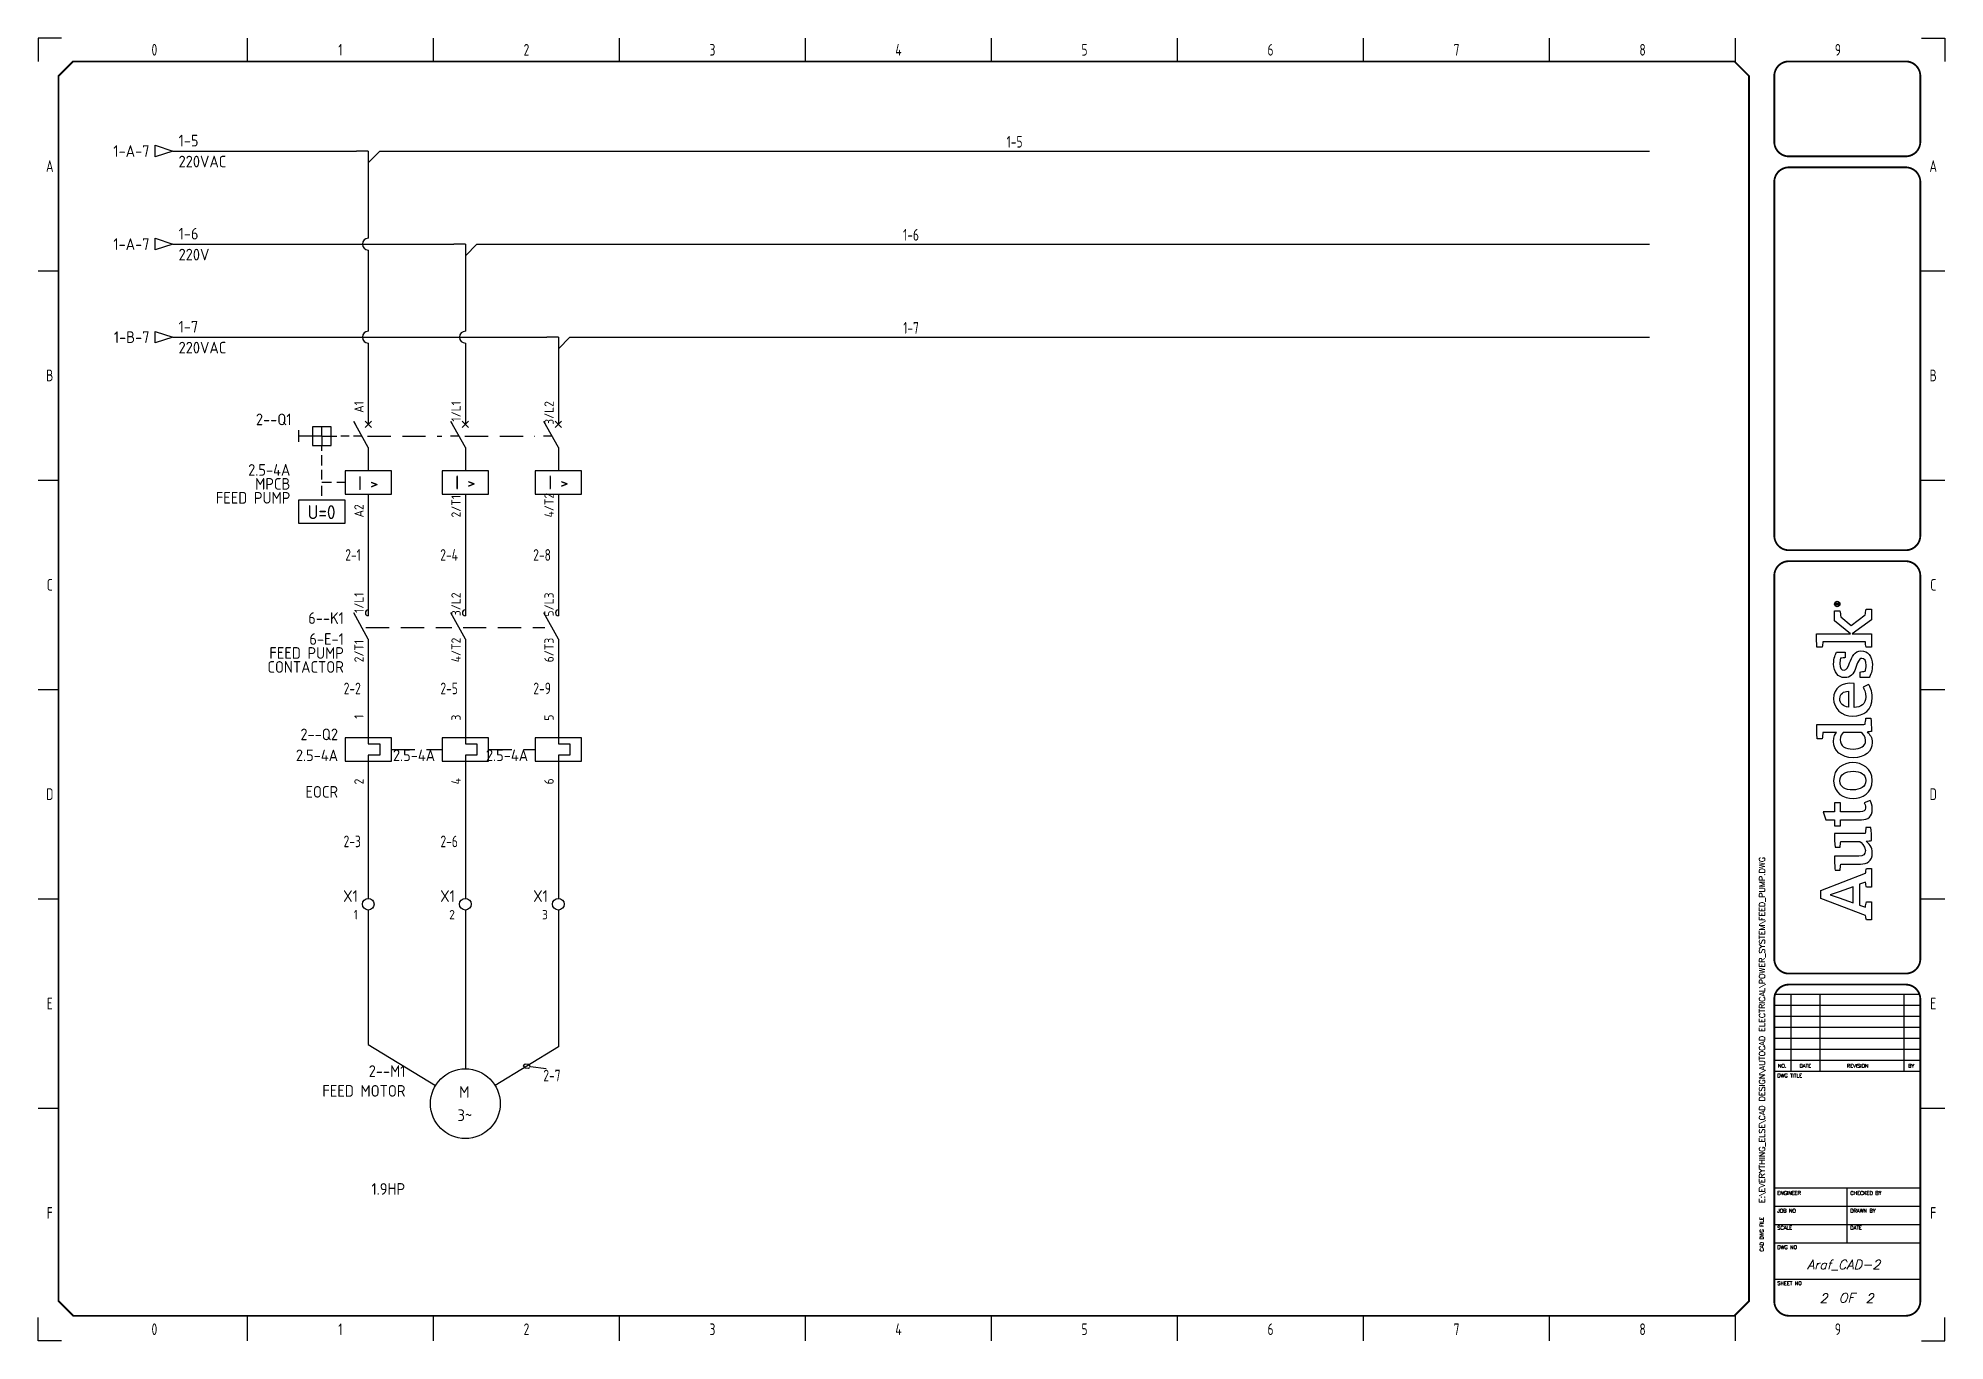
# Model space of a CAD drawing. Extents: x 5 to 415, y 5 to 285.
import ezdxf
from ezdxf.enums import TextEntityAlignment as Align

# ---------------------------------------------------------------- set-up
doc = ezdxf.new("R2010")
doc.units = 0
doc.header["$LTSCALE"] = 10
doc.linetypes.add('DASHED', pattern=[0.75, 0.5, -0.25])
for name, color, linetype in [('BL_16_mm', 5, 'Continuous'), ('DESC', 7, 'Continuous'), ('DESCCHILD', 7, 'Continuous'), ('LAYER_1', 160, 'Continuous'), ('LINK', 252, 'DASHED'), ('MISC', 4, 'Continuous'), ('RD_16_mm', 1, 'Continuous'), ('SYMS', 7, 'Continuous'), ('TAGS', 4, 'Continuous'), ('TERMS', 3, 'Continuous'), ('TITLE', 7, 'Continuous'), ('Title blocks', 7, 'Continuous'), ('WIRENO', 3, 'Continuous'), ('WIREREF_DEST', 52, 'Continuous'), ('XREF', 7, 'Continuous'), ('XREFCHILD', 134, 'Continuous'), ('YE_16_mm', 2, 'Continuous')]:
    doc.layers.add(name, color=color, linetype=linetype)
doc.styles.add('ISO8', font='ISO8.shx', dxfattribs={"width": 0.8})
doc.styles.add('ITALIC', font='ITALIC')
doc.styles.add('SIMPLEX', font='simplex')
doc.styles.add('WD_IEC', font='ISOCP2.shx', dxfattribs={"width": 0.9, "height": 4})

# ---------------------------------------------------------------- blocks, each defined once
blk = doc.blocks.new('AI9-BLK2')
at = {"layer": 'LAYER_1', "color": 7}
blk.add_circle((0, 0), 2.03, dxfattribs=at)
blk.add_open_spline([(1.7, 0), (1.7, -1), (1, -1.8), (0, -1.8), (-1, -1.8), (-1.7, -1), (-1.7, 0), (-1.7, 1), (-1, 1.8), (0, 1.8), (1, 1.8), (1.7, 1), (1.7, 0)], degree=3, knots=[0, 0, 0, 0, 1, 1, 1, 2, 2, 2, 3, 3, 3, 4, 4, 4, 4], dxfattribs=at)
blk = doc.blocks.new('AI9-BLK1')
at = {"layer": 'LAYER_1', "color": 7}
for points, knots in [([(0.7, -1.1), (0.7, -1.1), (0.2, -0.4), (0.2, -0.4), (0.1, -0.2), (0, -0.2), (-0.1, -0.1), (0.3, 0), (0.5, 0.2), (0.5, 0.5), (0.5, 0.8), (0.3, 1.1), (-0.2, 1.1), (-0.2, 1.1), (-0.8, 1.1), (-0.8, 1.1), (-0.8, 1.1), (-0.8, -1.1), (-0.8, -1.1), (-0.8, -1.1), (-0.5, -1.1), (-0.5, -1.1), (-0.5, -1.1), (-0.5, -0.1), (-0.5, -0.1), (-0.4, -0.1), (-0.3, -0.2), (-0.2, -0.3), (-0.2, -0.3), (0.3, -1.1), (0.3, -1.1), (0.3, -1.1), (0.7, -1.1), (0.7, -1.1)], [0, 0, 0, 0, 1, 1, 1, 2, 2, 2, 3, 3, 3, 4, 4, 4, 5, 5, 5, 6, 6, 6, 7, 7, 7, 8, 8, 8, 9, 9, 9, 10, 10, 10, 11, 11, 11, 11]), ([(0.2, 0.5), (0.2, 0.2), (-0.1, 0.1), (-0.3, 0.1), (-0.3, 0.1), (-0.5, 0.1), (-0.5, 0.1), (-0.5, 0.1), (-0.5, 0.8), (-0.5, 0.8), (-0.5, 0.8), (-0.2, 0.8), (-0.2, 0.8), (0.1, 0.8), (0.2, 0.7), (0.2, 0.5)], [0, 0, 0, 0, 1, 1, 1, 2, 2, 2, 3, 3, 3, 4, 4, 4, 5, 5, 5, 5])]:
    blk.add_open_spline(points, degree=3, knots=knots, dxfattribs=at)
blk = doc.blocks.new('LOGO')
for points, knots in [([(35.2, 4.3), (35.2, 4.3), (22.1, 38.1), (22.1, 38.1), (22.1, 38.1), (16.1, 38.1), (16.1, 38.1), (16.1, 38.1), (3.2, 4.3), (3.2, 4.3), (2.2, 4.2), (0.9, 4), (0, 3.7), (0, 3.7), (0, 0), (0, 0), (0, 0), (13.7, 0), (13.7, 0), (13.7, 0), (13.7, 3.7), (13.7, 3.7), (12.4, 4), (10.9, 4.3), (9.5, 4.4), (9.5, 4.4), (11.1, 8.8), (11.1, 8.8), (11.1, 8.8), (26.8, 8.8), (26.8, 8.8), (26.8, 8.8), (28.4, 4.3), (28.4, 4.3), (27, 4.2), (25.8, 4), (24.5, 3.7), (24.5, 3.7), (24.5, 0), (24.5, 0), (24.5, 0), (38.7, 0), (38.7, 0), (38.7, 0), (38.7, 3.7), (38.7, 3.7), (37.9, 3.9), (36, 4.3), (35.2, 4.3)], [0, 0, 0, 0, 1, 1, 1, 2, 2, 2, 3, 3, 3, 4, 4, 4, 5, 5, 5, 6, 6, 6, 7, 7, 7, 8, 8, 8, 9, 9, 9, 10, 10, 10, 11, 11, 11, 12, 12, 12, 13, 13, 13, 14, 14, 14, 15, 15, 15, 16, 16, 16, 16]), ([(12.8, 13.8), (12.8, 13.8), (16.6, 24.3), (16.6, 24.3), (17.8, 27.5), (18.2, 28.8), (18.8, 30.9), (18.8, 30.9), (18.9, 30.9), (18.9, 30.9), (19.6, 28.9), (20, 27.5), (21.1, 24.3), (21.1, 24.3), (24.9, 13.8), (24.9, 13.8), (24.9, 13.8), (12.8, 13.8), (12.8, 13.8)], [0, 0, 0, 0, 1, 1, 1, 2, 2, 2, 3, 3, 3, 4, 4, 4, 5, 5, 5, 6, 6, 6, 6]), ([(70.8, 23.1), (70.8, 23.1), (70.8, 27.7), (70.8, 27.7), (70.8, 27.7), (75.3, 27.7), (75.3, 27.7), (75.3, 27.7), (75.3, 34.3), (75.3, 34.3), (75.3, 34.3), (81.3, 36.2), (81.3, 36.2), (81.3, 36.2), (81.3, 27.7), (81.3, 27.7), (81.3, 27.7), (88, 27.7), (88, 27.7), (88, 27.7), (88, 23.1), (88, 23.1), (88, 23.1), (81.3, 23.1), (81.3, 23.1), (81.3, 23.1), (81.3, 8.4), (81.3, 8.4), (81.3, 5.6), (82.1, 4.3), (84.3, 4.3), (86, 4.3), (87.5, 5.1), (88, 5.5), (88, 5.5), (89.7, 0.9), (89.7, 0.9), (88.7, 0.3), (86.5, -0.7), (83.2, -0.7), (77.6, -0.7), (75.3, 2.4), (75.3, 7.4), (75.3, 7.4), (75.3, 23.1), (75.3, 23.1), (75.3, 23.1), (70.8, 23.1), (70.8, 23.1)], [0, 0, 0, 0, 1, 1, 1, 2, 2, 2, 3, 3, 3, 4, 4, 4, 5, 5, 5, 6, 6, 6, 7, 7, 7, 8, 8, 8, 9, 9, 9, 10, 10, 10, 11, 11, 11, 12, 12, 12, 13, 13, 13, 14, 14, 14, 15, 15, 15, 16, 16, 16, 16]), ([(147.1, 4.7), (147.1, 5.4), (147, 6.1), (147, 6.9), (147, 6.9), (147, 41.1), (147, 41.1), (143.4, 41.2), (139.3, 41), (136.1, 40.7), (136.1, 40.7), (136.1, 37), (136.1, 37), (137.7, 36.8), (139.6, 36.6), (141, 36.4), (141, 36.4), (141, 36.4), (141, 36.4), (141, 36.4), (141, 26.2), (141, 26.2), (140, 27.1), (138, 28.4), (134.3, 28.4), (127.3, 28.4), (122, 22.6), (122, 13.8), (122, 4.5), (126.6, -0.7), (133.4, -0.7), (137.1, -0.7), (139.6, 1.1), (141.3, 3.1), (141.3, 2.1), (141.6, 0.6), (141.8, 0), (145.2, -0.2), (148.7, 0.1), (151.7, 0.4), (151.7, 0.4), (151.7, 4.1), (151.7, 4.1), (150.2, 4.2), (148.4, 4.5), (147.1, 4.7)], [0, 0, 0, 0, 1, 1, 1, 2, 2, 2, 3, 3, 3, 4, 4, 4, 5, 5, 5, 6, 6, 6, 7, 7, 7, 8, 8, 8, 9, 9, 9, 10, 10, 10, 11, 11, 11, 12, 12, 12, 13, 13, 13, 14, 14, 14, 15, 15, 15, 15]), ([(229.4, 4.6), (229.4, 4.6), (221.5, 15.2), (221.5, 15.2), (221.5, 15.2), (228, 23), (228, 23), (229.4, 23.1), (231.3, 23.3), (232.4, 23.6), (232.4, 23.6), (232.4, 27.7), (232.4, 27.7), (232.4, 27.7), (225, 27.7), (225, 27.7), (225, 27.7), (215.2, 15.6), (215.2, 15.6), (215.2, 15.6), (215.2, 41.2), (215.2, 41.2), (211.8, 41.3), (208.2, 41.2), (205.1, 40.9), (205.1, 40.9), (205.1, 36.9), (205.1, 36.9), (206.5, 36.8), (208, 36.6), (209.1, 36.5), (209.1, 36.5), (209.1, 4.5), (209.1, 4.5), (207.8, 4.4), (206.3, 4.2), (205.1, 4), (205.1, 4), (205.1, 0), (205.1, 0), (205.1, 0), (215.2, 0), (215.2, 0), (215.2, 0), (215.2, 14.5), (215.2, 14.5), (215.2, 14.5), (225.6, 0), (225.6, 0), (225.6, 0), (233.7, 0), (233.7, 0), (233.7, 0), (233.7, 3.8), (233.7, 3.8), (232.2, 4.2), (230.6, 4.4), (229.4, 4.6)], [0, 0, 0, 0, 1, 1, 1, 2, 2, 2, 3, 3, 3, 4, 4, 4, 5, 5, 5, 6, 6, 6, 7, 7, 7, 8, 8, 8, 9, 9, 9, 10, 10, 10, 11, 11, 11, 12, 12, 12, 13, 13, 13, 14, 14, 14, 15, 15, 15, 16, 16, 16, 17, 17, 17, 18, 18, 18, 19, 19, 19, 19]), ([(59.7, -0.1), (59.5, 0.6), (59.2, 2.6), (59.1, 3.8), (57.8, 2), (54.9, -0.7), (50.2, -0.7), (44.2, -0.7), (42, 3.1), (42, 8.1), (42, 8.1), (42, 22.9), (42, 22.9), (40.6, 23.2), (38.8, 23.4), (37.3, 23.5), (37.3, 23.5), (37.3, 27.3), (37.3, 27.3), (40.3, 27.6), (44.4, 27.8), (48, 27.6), (48, 27.6), (48, 9.3), (48, 9.3), (48, 6.2), (49.1, 4.5), (52.3, 4.5), (55.8, 4.5), (58.4, 7.9), (59, 8.6), (59, 8.6), (59, 23), (59, 23), (57.8, 23.2), (56, 23.4), (54.6, 23.5), (54.6, 23.5), (54.6, 27.3), (54.6, 27.3), (57.6, 27.7), (61.5, 27.8), (65, 27.7), (65, 27.7), (65, 4.6), (65, 4.6), (66.3, 4.4), (68.1, 4.2), (69.6, 4.1), (69.6, 4.1), (69.6, 0.3), (69.6, 0.3), (66.7, 0), (63, -0.2), (59.7, -0.1)], [0, 0, 0, 0, 1, 1, 1, 2, 2, 2, 3, 3, 3, 4, 4, 4, 5, 5, 5, 6, 6, 6, 7, 7, 7, 8, 8, 8, 9, 9, 9, 10, 10, 10, 11, 11, 11, 12, 12, 12, 13, 13, 13, 14, 14, 14, 15, 15, 15, 16, 16, 16, 17, 17, 17, 18, 18, 18, 18]), ([(104.8, -0.7), (95.2, -0.7), (91.4, 7), (91.4, 13.8), (91.4, 20.6), (95.1, 28.4), (104.6, 28.4), (114.1, 28.4), (118.3, 20.8), (118.3, 14), (118.3, 7.2), (114.2, -0.7), (104.8, -0.7)], [0, 0, 0, 0, 1, 1, 1, 2, 2, 2, 3, 3, 3, 4, 4, 4, 4]), ([(104.5, 23.6), (99.6, 23.6), (97.8, 19.5), (97.8, 14), (97.8, 8.5), (99.9, 4.1), (104.8, 4.1), (109.8, 4.1), (111.8, 8.2), (111.8, 13.8), (111.8, 19.3), (109.5, 23.6), (104.5, 23.6)], [0, 0, 0, 0, 1, 1, 1, 2, 2, 2, 3, 3, 3, 4, 4, 4, 4]), ([(141, 7.6), (140.3, 6.7), (138.2, 4.3), (135, 4.3), (130.5, 4.3), (128.5, 8.1), (128.5, 13.8), (128.5, 19.6), (130.9, 23.5), (135.4, 23.5), (138.3, 23.5), (139.9, 22.3), (141, 21.3), (141, 21.3), (141, 7.6), (141, 7.6)], [0, 0, 0, 0, 1, 1, 1, 2, 2, 2, 3, 3, 3, 4, 4, 4, 5, 5, 5, 5]), ([(167.6, 4.1), (171.4, 4.1), (173.8, 5.5), (175, 6.2), (175, 6.2), (177.1, 2.1), (177.1, 2.1), (175.5, 1.1), (172.6, -0.7), (167.2, -0.7), (158.2, -0.7), (153.3, 5.5), (153.3, 14), (153.3, 22.5), (158.9, 28.4), (166.4, 28.4), (174.6, 28.4), (178.7, 22.5), (177.9, 12.9), (177.9, 12.9), (159.8, 12.9), (159.8, 12.9), (160, 7.9), (162.3, 4.1), (167.6, 4.1)], [0, 0, 0, 0, 1, 1, 1, 2, 2, 2, 3, 3, 3, 4, 4, 4, 5, 5, 5, 6, 6, 6, 7, 7, 7, 8, 8, 8, 8]), ([(172, 17.3), (171.9, 20.8), (170.4, 23.7), (166.3, 23.7), (162.6, 23.7), (160.6, 21.2), (159.9, 17.3), (159.9, 17.3), (172, 17.3), (172, 17.3)], [0, 0, 0, 0, 1, 1, 1, 2, 2, 2, 3, 3, 3, 3]), ([(193.3, 16.4), (190.2, 17.6), (187.8, 18.3), (187.8, 20.5), (187.8, 22.6), (189.9, 23.7), (192.6, 23.7), (194.1, 23.7), (195.6, 23.5), (196.8, 23.1), (196.9, 21.9), (197.1, 20.1), (197.3, 19.6), (197.3, 19.6), (201.3, 19.6), (201.3, 19.6), (201.3, 19.6), (201.3, 26.1), (201.3, 26.1), (200.2, 26.8), (197.1, 28.4), (192.4, 28.4), (186.5, 28.4), (182.2, 25), (182.2, 20.1), (182.2, 15.7), (184.9, 13.4), (189.1, 11.9), (193.4, 10.4), (196.7, 9.3), (196.7, 7.2), (196.7, 5.1), (195, 3.9), (191.4, 3.9), (189.9, 3.9), (188.1, 4.1), (187, 4.6), (186.9, 5.9), (186.6, 7.8), (186.3, 8.4), (186.3, 8.4), (182.3, 8.4), (182.3, 8.4), (182.3, 8.4), (182.3, 1.6), (182.3, 1.6), (182.3, 1.6), (182.3, 1.6), (182.3, 1.6), (184.1, 0.5), (187.5, -0.8), (191.8, -0.8), (198.3, -0.8), (202.4, 2.6), (202.4, 7.8), (202.4, 12.5), (197.8, 14.6), (193.3, 16.4)], [0, 0, 0, 0, 1, 1, 1, 2, 2, 2, 3, 3, 3, 4, 4, 4, 5, 5, 5, 6, 6, 6, 7, 7, 7, 8, 8, 8, 9, 9, 9, 10, 10, 10, 11, 11, 11, 12, 12, 12, 13, 13, 13, 14, 14, 14, 15, 15, 15, 16, 16, 16, 17, 17, 17, 18, 18, 18, 19, 19, 19, 19])]:
    blk.add_open_spline(points, degree=3, knots=knots)
for name, p in [('AI9-BLK2', (237.6, 25.7)), ('AI9-BLK1', (237.8, 25.7))]:
    blk.add_blockref(name, p)
blk = doc.blocks.new('Title_blocks_A3')
at = {"layer": 'TITLE'}
for p, q in [((372.89, 276.86), (372.89, 259.33)), ((378.32, 79.49), (409.72, 79.49)), ((381.85, 79.49), (381.85, 63)), ((388.13, 79.49), (388.13, 63)), ((406.19, 79.49), (406.19, 63)), ((378.32, 77.13), (409.72, 77.13)), ((378.32, 74.78), (409.72, 74.78)), ((378.32, 72.42), (409.72, 72.42)), ((378.32, 70.06), (409.72, 70.06)), ((378.32, 67.71), (409.72, 67.71)), ((378.32, 65.35), (409.72, 65.35)), ((378.32, 63), (409.72, 63)), ((372.89, 13.53), (372.89, 37.81)), ((378.32, 37.87), (409.72, 37.87)), ((394.02, 26.1), (394.02, 37.87)), ((378.32, 33.95), (409.72, 33.95)), ((378.32, 30.02), (409.72, 30.02)), ((378.32, 26.1), (409.72, 26.1)), ((378.32, 18.24), (409.72, 18.24))]:
    blk.add_line(p, q, dxfattribs=at)
at = {"layer": 'TITLE', "const_width": 0.392}
blk.add_lwpolyline([(372.89, 13.53), (372.89, 276.86), (369.75, 280), (12.53, 280), (9.39, 276.86), (9.39, 13.53), (12.53, 10.39), (369.75, 10.39)], close=True, dxfattribs=at)
for points in [[(381.46, 280, 0.414214), (378.32, 276.86, 0.414214)], [(409.72, 276.86, 0.414214), (406.58, 280, 0.414214)], [(378.32, 262.73, 0.414214), (381.46, 259.59, 0.414214)], [(406.58, 259.59, 0.414214), (409.72, 262.73, 0.414214)], [(381.46, 257.23, 0.414214), (378.32, 254.09, 0.414214)], [(409.72, 254.09, 0.414214), (406.58, 257.23, 0.414214)], [(378.32, 178.08, 0.414214), (381.46, 174.94, 0.414214)], [(406.58, 174.94, 0.414214), (409.72, 178.08, 0.414214)], [(381.46, 172.58, 0.414214), (378.32, 169.44, 0.414214)], [(409.72, 169.44, 0.414214), (406.58, 172.58, 0.414214)], [(378.32, 87.08, 0.414214), (381.46, 83.94, 0.414214)], [(406.58, 83.94, 0.414214), (409.72, 87.08, 0.414214)], [(381.46, 81.58, 0.414214), (378.32, 78.44, 0.414214)], [(409.72, 78.44, 0.414214), (406.58, 81.58, 0.414214)], [(378.32, 13.53, 0.414214), (381.46, 10.39, 0.414214)], [(406.58, 10.39, 0.414214), (409.72, 13.53, 0.414214)]]:
    blk.add_lwpolyline(points, format="xyb", dxfattribs=at)
for points in [[(406.58, 280), (381.46, 280)], [(378.32, 276.86), (378.32, 262.73)], [(409.72, 276.86), (409.72, 262.73)], [(406.58, 259.59), (381.46, 259.59)], [(378.32, 254.09), (378.32, 178.08)], [(406.58, 257.23), (381.46, 257.23)], [(409.72, 254.09), (409.72, 178.08)], [(381.46, 174.94), (406.58, 174.94)], [(381.46, 172.58), (406.58, 172.58)], [(381.46, 83.94), (406.58, 83.94)], [(378.32, 78.44), (378.32, 13.53)], [(381.46, 81.58), (406.58, 81.58)], [(409.72, 78.44), (409.72, 13.53)], [(381.46, 10.39), (406.58, 10.39)]]:
    blk.add_lwpolyline(points, dxfattribs=at)
at = {"layer": 'TITLE', "color": 7, "const_width": 0.392}
for points in [[(378.32, 169.44), (378.32, 87.08)], [(409.72, 169.44), (409.72, 87.08)]]:
    blk.add_lwpolyline(points, dxfattribs=at)
at = {"layer": 'Title blocks', "color": 7}
for p, q in [((50, 280), (50, 285)), ((90, 280), (90, 285)), ((130, 280), (130, 285)), ((170, 280), (170, 285)), ((250, 280), (250, 285)), ((290, 280), (290, 285)), ((330, 280), (330, 285)), ((370, 280), (370, 285)), ((5, 235), (9.39, 235)), ((410, 235), (415, 235)), ((5, 190), (9.39, 190)), ((410, 190), (415, 190)), ((5, 100), (9.39, 100)), ((410, 100), (415, 100)), ((5, 55), (9.39, 55)), ((410, 55), (415, 55)), ((50, 5), (50, 10.39)), ((90, 5), (90, 10.39)), ((130, 5), (130, 10.39)), ((170, 5), (170, 10.39)), ((250, 5), (250, 10.39)), ((290, 5), (290, 10.39)), ((330, 5), (330, 10.39)), ((370, 5), (370, 10.64))]:
    blk.add_line(p, q, dxfattribs=at)
at = {"layer": 'Title blocks', "color": 2}
for p, q in [((210, 280), (210, 285)), ((5, 145), (9.39, 145)), ((410, 145), (415, 145)), ((210, 5), (210, 10.39))]:
    blk.add_line(p, q, dxfattribs=at)
at = {"layer": 'Title blocks'}
for points in [[(10, 285), (5, 285), (5, 280)], [(410, 285), (415, 285), (415, 280)], [(10, 5), (5, 5), (5, 10)], [(410, 5), (415, 5), (415, 10)]]:
    blk.add_lwpolyline(points, dxfattribs=at)
at = {"xscale": 0.2857500000000073, "yscale": 0.2857500000000073, "zscale": 0.2857500000000073, "rotation": 90}
blk.add_blockref('LOGO', (399.19, 95.48), dxfattribs=at)
at = {"layer": 'TITLE', "color": 1, "style": 'SIMPLEX'}
for s, p in [('DWG TITLE', (378.97, 61.62)), ('ENGINEER', (378.97, 36.37)), ('CHECKED BY', (394.67, 36.37)), ('JOB NO', (378.97, 32.57)), ('DRAWN BY', (394.67, 32.57)), ('SCALE', (378.97, 28.91)), ('DATE', (394.67, 28.91)), ('DWG NO', (378.97, 24.72)), ('SHEET NO', (378.97, 17))]:
    blk.add_text(s, height=0.785, dxfattribs=at).set_placement(p)
at = {"layer": 'TITLE', "color": 1}
for s, height, style, p in [('NO.', 0.785, 'SIMPLEX', (380.02, 64.11)), ('DATE', 0.785, 'SIMPLEX', (384.99, 64.11)), ('REVISION', 0.785, 'SIMPLEX', (396.24, 64.11)), ('BY', 0.785, 'SIMPLEX', (407.76, 64.11)), ('OF', 2, 'ITALIC', (393.89, 14.25))]:
    blk.add_text(s, height=height, dxfattribs=dict(at, style=style)).set_placement(p, align=Align.MIDDLE)
at = {"layer": 'TITLE', "color": 1, "style": 'SIMPLEX'}
blk.add_text('CAD DWG FILE', height=0.7852, rotation=90, dxfattribs=at).set_placement((376.02, 24.2))
at = {"layer": 'TITLE', "color": 1, "style": 'ITALIC'}
for tag, height, p in [('TITLE#1', 1.5, (393.23, 52.79)), ('TITLE#2', 1.5, (393.23, 50.25)), ('TITLE#3', 1.5, (393.23, 47.71)), ('TITLE#4', 1.5, (393.23, 45.16)), ('DWG#', 2, (393.23, 20.38))]:
    blk.add_attdef(tag, text='', height=height, dxfattribs=at).set_placement(p, align=Align.CENTER)
at = {"layer": 'TITLE', "color": 1, "style": 'SIMPLEX'}
blk.add_attdef('CAD#', (376.32, 34.6), '', height=1.25, rotation=90, dxfattribs=at)
at = {"layer": 'TITLE', "color": 1}
for tag, p, height, style in [('ENGINEER', (381.68, 34.6), 1.25, 'ITALIC'), ('CHKDBY', (396.6, 34.6), 1.25, 'ITALIC'), ('JOB#', (384.53, 30.65), 1.25, 'SIMPLEX'), ('DRAWNBY', (397.48, 30.65), 1.25, 'ITALIC'), ('SCALE', (383.14, 26.88), 1.25, 'SIMPLEX'), ('DATE', (396.4, 26.88), 1.25, 'SIMPLEX'), ('SHTS', (397.95, 13.15), 2, 'ITALIC')]:
    blk.add_attdef(tag, p, '', height=height, dxfattribs=dict(at, style=style))
at = {"layer": 'TITLE', "color": 1, "style": 'ITALIC'}
blk.add_attdef('SH#', text='', height=2, dxfattribs=at).set_placement((389.77, 13.15), align=Align.RIGHT)
at = {"layer": 'TITLE', "color": 7, "flags": 9}
blk.add_attdef('WD_TB', (381.46, 10.39), '', height=1.57, dxfattribs=at)
at = {"layer": 'Title blocks', "style": 'ISO8', "width": 0.8}
for s, p in [('0', (30, 282.5)), ('1', (70, 282.5)), ('2', (110, 282.5)), ('3', (150, 282.5)), ('4', (190, 282.5)), ('5', (230, 282.5)), ('6', (270, 282.5)), ('7', (310, 282.5)), ('8', (350, 282.5)), ('9', (392, 282.5)), ('A', (7.5, 257.5)), ('A', (412.5, 257.5)), ('B', (7.5, 212.5)), ('B', (412.5, 212.5)), ('C', (7.5, 167.5)), ('C', (412.5, 167.5)), ('D', (7.5, 122.5)), ('D', (412.5, 122.5)), ('E', (7.5, 77.5)), ('E', (412.5, 77.5)), ('F', (7.5, 32.5)), ('F', (412.5, 32.5)), ('0', (30, 7.5)), ('1', (70, 7.5)), ('2', (110, 7.5)), ('3', (150, 7.5)), ('4', (190, 7.5)), ('5', (230, 7.5)), ('6', (270, 7.5)), ('7', (310, 7.5)), ('8', (350, 7.5)), ('9', (392, 7.5))]:
    blk.add_text(s, height=2.5, dxfattribs=at).set_placement(p, align=Align.MIDDLE)
blk = doc.blocks.new('HA1D3')
blk.add_lwpolyline([(0, 0), (-3.75, -1.25), (-3.75, 1.25)], close=True)
at = {"style": 'WD_IEC'}
blk.add_attdef('XREF', text='', height=2.5, dxfattribs=at).set_placement((-5, 0), align=Align.MIDDLE_RIGHT)
at = {"style": 'WD_IEC', "flags": 1}
blk.add_attdef('SIGCODE', text='', height=1, dxfattribs=at).set_placement((-2.5, 1.8), align=Align.RIGHT)
at = {"style": 'WD_IEC'}
for tag, p, height, flags in [('X1TERM01', (0, 0), 0.32, 1), ('WIRENO', (1.25, 1), 2.5, 8)]:
    blk.add_attdef(tag, p, '', height=height, dxfattribs=dict(at, flags=flags))
blk.add_attdef('DESC1', text='', height=2.5, dxfattribs=at).set_placement((1.25, -1), align=Align.TOP_LEFT)
blk = doc.blocks.new('WD_WNH')
at = {"linetype": 'Continuous', "style": 'WD_IEC', "width": 0.8}
blk.add_attdef('WIRENO', text='', height=2.5, dxfattribs=at).set_placement((0, 0.75), align=Align.CENTER)
at = {"style": 'WD_IEC', "flags": 1}
for tag, p in [('W08USER', (0, 0.375)), ('W04USER', (0, 0.875)), ('W05USER', (0, 0.75)), ('W09USER', (0, 0.25)), ('W03USER', (0, 1)), ('W06USER', (0, 0.625)), ('W07USER', (0, 0.5)), ('W02USER', (0, 1.125)), ('W01USER', (0, 1.25)), ('W10USER', (0, 0.125))]:
    blk.add_attdef(tag, text='', height=0.08, dxfattribs=at).set_placement(p, align=Align.CENTER)
blk = doc.blocks.new('HT0_184')
for p, q in [((0, 0), (-2.5, 0)), ((0, 0), (0, -2.5)), ((0, -2.5), (2.5, 0))]:
    blk.add_line(p, q)
at = {"style": 'WD_IEC', "flags": 1}
for tag, p in [('X4TERM01', (-2.5, 0)), ('X1TERM01', (2.5, 0)), ('X8TERM01', (0, -2.5)), ('WDWSEQ', (1.53, -1.26))]:
    blk.add_attdef(tag, p, '', height=0.4, dxfattribs=at)
blk = doc.blocks.new('VCB11Q33')
for p, q in [((0, 7.5), (0, 2.5)), ((-15, 1.25), (-15, -1.25)), ((-12, 0), (-15, 0)), ((-10, 2), (-12, 2)), ((-12, 2), (-12, -2)), ((-10, 0), (-12, 0)), ((-10, 0), (-10, 2)), ((-8, 2), (-10, 2)), ((-10, 0), (-10, -2)), ((-10, 0), (-8, 0)), ((-8, -2), (-8, 2)), ((-8, 0), (-6.74, 0)), ((-4.09, 0), (-5.87, 0)), ((-1.39, 0), (-3.2, 0)), ((0, -2.5), (-3.12, 3.12)), ((-3.12, 3.12), (-2.52, 2.03)), ((-0.66, 1.84), (0.66, 3.16)), ((-0.66, 3.16), (0.66, 1.84)), ((-12, -2), (-8, -2)), ((-10, -3.19), (-10, -2)), ((-10, -6.36), (-10, -4.08)), ((0, -2.5), (0, -7.5)), ((-10, -9.36), (-10, -7.26)), ((-7.91, -10), (-10, -10)), ((-10, -12.83), (-10, -10.73)), ((-5, -10), (-6.75, -10)), ((0, -12.5), (0, -17.5))]:
    blk.add_line(p, q)
for points in [[(-5, -7.5), (-5, -12.5), (5, -12.5), (5, -7.5)], [(-15, -13.75), (-15, -18.75), (-5, -18.75), (-5, -13.75)]]:
    blk.add_lwpolyline(points, close=True)
at = {"style": 'WD_IEC'}
for tag, p in [('INST', (-16.48, 8.33)), ('TAG1', (-16.48, 2.33)), ('LOC', (-16.48, 5.33)), ('RATING1', (-16.75, -8.53)), ('DESC2', (-16.75, -14.53)), ('DESC1', (-16.75, -11.53)), ('DESC3', (-16.75, -17.53))]:
    blk.add_attdef(tag, text='', height=2.5, dxfattribs=at).set_placement(p, align=Align.RIGHT)
blk.add_attdef('TERM01', text='', height=2, rotation=90, dxfattribs=at).set_placement((-1, 7.5), align=Align.RIGHT)
at = {"style": 'WD_IEC', "flags": 1}
for tag, p, height in [('X2TERM01', (0, 7.5), 0.32), ('MFG', (2.75, 6.5), 1.5), ('CAT', (2.75, 4), 1.5), ('X4LINK', (-15, 0), 0.32), ('X1LINK', (-0.16, 0), 0.32), ('CONTACT', (-5, -7.5), 1), ('COMMON', (-3.75, -8.75), 1), ('ASSYCODE', (0.69, -13.77), 1), ('FAMILY', (0.69, -15.27), 1), ('CATDESC', (0.69, -16.77), 1), ('X8TERM02', (0, -17.5), 0.32)]:
    blk.add_attdef(tag, p, '', height=height, dxfattribs=at)
at = {"lineweight": 15, "style": 'WD_IEC'}
blk.add_attdef('XREF', text='', height=2.5, dxfattribs=at).set_placement((-16.75, -5.53), align=Align.RIGHT)
at = {"style": 'WD_IEC'}
blk.add_attdef('TERM02', (-1, -17.5), '', height=2, rotation=90, dxfattribs=at)
for tag, p in [('I', (-0.01, -11.62)), ('U', (-10.05, -17.86))]:
    blk.add_attdef(tag, text='', height=3, dxfattribs=at).set_placement(p, align=Align.CENTER)
blk = doc.blocks.new('VCB21Q33')
for p, q in [((0, 7.5), (0, 2.5)), ((-1.39, 0), (-3.2, 0)), ((0, -2.5), (-3.12, 3.12)), ((-3.12, 3.12), (-2.52, 2.03)), ((-0.66, 1.84), (0.66, 3.16)), ((-0.66, 3.16), (0.66, 1.84)), ((0, -2.5), (0, -7.5)), ((0, -12.5), (0, -17.5))]:
    blk.add_line(p, q)
blk.add_lwpolyline([(-5, -7.5), (-5, -12.5), (5, -12.5), (5, -7.5)], close=True)
at = {"style": 'WD_IEC'}
for tag, p in [('INST', (-6.46, 7.92)), ('TAG2', (-6.46, 1.92)), ('LOC', (-6.46, 4.92)), ('DESC2', (-6.69, -14.47)), ('DESC1', (-6.69, -11.47)), ('DESC3', (-6.69, -17.47))]:
    blk.add_attdef(tag, text='', height=2.5, dxfattribs=at).set_placement(p, align=Align.RIGHT)
blk.add_attdef('TERM01', text='', height=2, rotation=90, dxfattribs=at).set_placement((-1, 7.5), align=Align.RIGHT)
at = {"style": 'WD_IEC', "flags": 1}
for tag, p, height in [('X2TERM01', (0, 7.5), 0.32), ('X4LINK', (-5.06, 0), 0.32), ('X1LINK', (-0.11, 0), 0.32), ('CONTACT', (-5, -7.5), 1), ('FAMILY', (0.69, -15.27), 1), ('X8TERM02', (0, -17.5), 0.32)]:
    blk.add_attdef(tag, p, '', height=height, dxfattribs=at)
at = {"lineweight": 15, "style": 'WD_IEC'}
blk.add_attdef('XREF', text='', height=2.5, dxfattribs=at).set_placement((-6.69, -5.47), align=Align.RIGHT)
at = {"style": 'WD_IEC', "flags": 1}
blk.add_attdef('RATING1', text='', height=2.5, dxfattribs=at).set_placement((-6.69, -8.47), align=Align.RIGHT)
at = {"style": 'WD_IEC'}
blk.add_attdef('TERM02', (-1, -17.5), '', height=2, rotation=90, dxfattribs=at)
blk.add_attdef('I', text='', height=3, dxfattribs=at).set_placement((0.01, -11.48), align=Align.CENTER)
blk = doc.blocks.new('VMS21P')
for p, q in [((0, 7.5), (0, 2.5)), ((0, -2.5), (-3.12, 3.12)), ((0, -2.5), (0, -7.5))]:
    blk.add_line(p, q)
blk.add_arc((0, 3.12), 0.625, 90, 270)
at = {"style": 'WD_IEC'}
for tag, p in [('INST', (-5.25, 6.75)), ('LOC', (-5.25, 3.75)), ('TAG2', (-5.25, 0.75)), ('XREF', (-5.25, -3.75)), ('DESC2', (-5.25, -9.75)), ('DESC1', (-5.25, -6.75)), ('DESC3', (-5.25, -12.75))]:
    blk.add_attdef(tag, text='', height=2.5, dxfattribs=at).set_placement(p, align=Align.RIGHT)
blk.add_attdef('TERM01', text='', height=2, rotation=90, dxfattribs=at).set_placement((-1, 7.5), align=Align.RIGHT)
at = {"style": 'WD_IEC', "flags": 1}
for tag, p, height in [('X2TERM01', (0, 7.5), 0.32), ('X4LINK', (-2.91, 0), 0.32), ('X1LINK', (-0.5, 0), 0.32), ('CONTACT', (4, -3.5), 1), ('FAMILY', (4, -5), 1), ('X8TERM02', (0, -7.5), 0.32)]:
    blk.add_attdef(tag, p, '', height=height, dxfattribs=at)
at = {"style": 'WD_IEC'}
blk.add_attdef('TERM02', (-1, -7.5), '', height=2, rotation=90, dxfattribs=at)
blk = doc.blocks.new('VOL1')
for p, q in [((0, 7.5), (0, 1.25)), ((-5, 2.5), (-5, -2.5)), ((5, 2.5), (-5, 2.5)), ((0, 1.25), (2.5, 1.25)), ((2.5, 1.25), (2.5, -1.25)), ((5, -2.5), (5, 2.5)), ((-5, -2.5), (5, -2.5)), ((0, -1.25), (0, -7.5)), ((2.5, -1.25), (0, -1.25))]:
    blk.add_line(p, q)
at = {"style": 'WD_IEC'}
for tag, p in [('INST', (-6.5, 9)), ('TAG1', (-6.5, 2)), ('LOC', (-6.5, 5.5)), ('RATING1', (-6.5, -2.5)), ('XREF', (-6.5, -6.5)), ('DESC1', (-6.5, -10.35)), ('DESC2', (-6.5, -13.85)), ('DESC3', (-6.5, -17.35))]:
    blk.add_attdef(tag, text='', height=2.5, dxfattribs=at).set_placement(p, align=Align.RIGHT)
blk.add_attdef('TERM01', text='', height=2, rotation=90, dxfattribs=at).set_placement((-1, 7.5), align=Align.RIGHT)
at = {"style": 'WD_IEC', "flags": 1}
for tag, p, height in [('X2TERM01', (0, 7.5), 0.32), ('MFG', (2.75, 6.5), 1.5), ('CAT', (2.75, 4), 1.5), ('X4LINK', (-5, 0), 0.32), ('X1LINK', (5, 0), 0.32), ('ASSYCODE', (1, -4), 1), ('X8TERM02', (0, -7.5), 0.32), ('FAMILY', (1, -5.5), 1), ('CATDESC', (1, -7), 1)]:
    blk.add_attdef(tag, p, '', height=height, dxfattribs=at)
at = {"style": 'WD_IEC'}
blk.add_attdef('TERM02', (-1, -7.5), '', height=2, rotation=90, dxfattribs=at)
blk = doc.blocks.new('VOL2')
for p, q in [((0, 7.5), (0, 1.25)), ((-5, 2.5), (-5, -2.5)), ((5, 2.5), (-5, 2.5)), ((0, 1.25), (2.5, 1.25)), ((2.5, 1.25), (2.5, -1.25)), ((5, -2.5), (5, 2.5)), ((-5, -2.5), (5, -2.5)), ((0, -1.25), (0, -7.5)), ((2.5, -1.25), (0, -1.25))]:
    blk.add_line(p, q)
at = {"style": 'WD_IEC'}
for tag, p in [('INST', (-6.5, 9)), ('TAG2', (-6.5, 2)), ('LOC', (-6.5, 5.5)), ('RATING1', (-6.5, -2.5)), ('XREF', (-6.5, -6.5)), ('DESC1', (-6.5, -10.35)), ('DESC2', (-6.5, -13.85)), ('DESC3', (-6.5, -17.35))]:
    blk.add_attdef(tag, text='', height=2.5, dxfattribs=at).set_placement(p, align=Align.RIGHT)
blk.add_attdef('TERM01', text='', height=2, rotation=90, dxfattribs=at).set_placement((-1, 7.5), align=Align.RIGHT)
at = {"style": 'WD_IEC', "flags": 1}
for tag, p, height in [('X2TERM01', (0, 7.5), 0.32), ('X4LINK', (-5, 0), 0.32), ('X1LINK', (5, 0), 0.32), ('X8TERM02', (0, -7.5), 0.32), ('FAMILY', (1, -5.5), 1)]:
    blk.add_attdef(tag, p, '', height=height, dxfattribs=at)
at = {"style": 'WD_IEC'}
blk.add_attdef('TERM02', (-1, -7.5), '', height=2, rotation=90, dxfattribs=at)
blk = doc.blocks.new('VT0002')
blk.add_circle((0, 0), 1.25)
at = {"style": 'WD_IEC'}
for tag, p in [('INST', (-2.25, 6.5)), ('LOC', (-2.25, 3.5)), ('DESC1', (-2.25, -6.25)), ('DESC2', (-2.25, -9.25)), ('DESC3', (-2.25, -12.25))]:
    blk.add_attdef(tag, text='', height=2.5, dxfattribs=at).set_placement(p, align=Align.RIGHT)
at = {"style": 'WD_IEC', "flags": 1}
for tag, p, height in [('ASSYCODE', (2.75, 10.75), 1), ('CATDESC', (2.75, 9.25), 1), ('MFG', (2.75, 7.25), 1.5), ('CAT', (2.75, 4.75), 1.5), ('X4PIN01', (-1.25, 1), 0.25), ('X4TERM01', (-1.25, 0), 0.25), ('X4TERMDESC01', (-1.25, 0.5), 0.4), ('STRIPSEQ', (0, 0), 0.025), ('X2PIN01', (0, 2.25), 0.25), ('X2TERM01', (0, 1.25), 0.25), ('X8PIN01', (0, -0.25), 0.25), ('X2TERMDESC01', (0, 1.75), 0.4), ('X1PIN01', (1.25, 1), 0.25), ('X1TERM01', (1.25, 0), 0.25), ('X1TERMDESC01', (1.25, 0.5), 0.4), ('LINKTERM', (0, -0.04), 0.025), ('X8TERM01', (0, -1.25), 0.25), ('X8TERMDESC01', (0, -0.75), 0.4)]:
    blk.add_attdef(tag, p, '', height=height, dxfattribs=at)
at = {"style": 'WD_IEC', "flags": 8}
for tag, height, p in [('TAGSTRIP', 2.5, (-2.25, 0.5)), ('TERM01', 2, (-2.25, -3.25))]:
    blk.add_attdef(tag, text='', height=height, dxfattribs=at).set_placement(p, align=Align.RIGHT)
blk = doc.blocks.new('VMO13')
blk.add_circle((0, 0), 7.5)
at = {"style": 'WD_IEC'}
for tag, p in [('INST', (-12.88, 12.75)), ('TAG1', (-12.88, 5.75)), ('LOC', (-12.88, 9.25)), ('DESC2', (-12.88, -2)), ('DESC1', (-12.88, 1.5)), ('DESC3', (-12.88, -5.5)), ('RATING1', (-12.88, -9)), ('RATING2', (-12.88, -12.5)), ('RATING3', (-12.88, -16)), ('RATING4', (-12.95, -19.58))]:
    blk.add_attdef(tag, text='', height=2.5, dxfattribs=at).set_placement(p, align=Align.RIGHT)
blk.add_attdef('TERM02', (-0.69, 7.75), '', height=2, rotation=90, dxfattribs=at)
at = {"style": 'WD_IEC', "flags": 1}
for tag, p, height in [('MFG', (12.75, 9), 1.5), ('X0TERM01', (-6.4, 3.9), 0.32), ('X2TERM02', (0, 7.5), 0.32), ('X0TERM03', (6.4, 3.9), 0.32), ('CAT', (12.75, 6.5), 1.5), ('X4LINK', (-7.5, 0), 0.32), ('X1LINK', (7.5, 0), 0.32), ('X8TERM04', (0, -7.5), 0.32), ('ASSYCODE', (1, -9), 1), ('FAMILY', (1, -10.5), 1), ('CATDESC', (1, -12), 1)]:
    blk.add_attdef(tag, p, '', height=height, dxfattribs=at)
at = {"style": 'WD_IEC'}
for tag, p in [('TERM03', (9.35, 4.53)), ('TERM01', (-7.35, 4.34)), ('TERM04', (-0.59, -7.92))]:
    blk.add_attdef(tag, text='', height=2, rotation=90, dxfattribs=at).set_placement(p, align=Align.RIGHT)
for tag, p in [('M', (-0.22, 1.27)), ('3~', (-0.12, -3.73))]:
    blk.add_attdef(tag, text='', height=2.5, dxfattribs=at).set_placement(p, align=Align.CENTER)
at = {"lineweight": 15, "style": 'WD_IEC'}
blk.add_attdef('XREF', text='', height=2.5, dxfattribs=at).set_placement((-13.19, -22.86), align=Align.RIGHT)
blk = doc.blocks.new('WD_WNV')
at = {"linetype": 'Continuous', "style": 'WD_IEC', "width": 0.8}
blk.add_attdef('WIRENO', text='', height=2.5, dxfattribs=at).set_placement((-1.6, 0), align=Align.MIDDLE_RIGHT)
at = {"style": 'WD_IEC', "flags": 1}
for tag, p in [('W08USER', (-1, 0.375)), ('W04USER', (-1, 0.875)), ('W05USER', (-1, 0.75)), ('W09USER', (-1, 0.25)), ('W03USER', (-1, 1)), ('W06USER', (-1, 0.625)), ('W07USER', (-1, 0.5)), ('W02USER', (-1, 1.125)), ('W01USER', (-1, 1.25)), ('W10USER', (-1, 0.125))]:
    blk.add_attdef(tag, text='', height=0.08, dxfattribs=at).set_placement(p, align=Align.CENTER)

msp = doc.modelspace()

# ---------------------------------------------------------------- linework, layer by layer
at = {"layer": 'BL_16_mm'}
for p, q in [((33.95, 220.73), (114.36, 220.73)), ((116.86, 218.23), (116.86, 206.98)), ((119.36, 220.73), (351.46, 220.73)), ((116.86, 181.98), (116.86, 165.85)), ((116.86, 150.85), (116.86, 139.6)), ((116.86, 124.6), (116.86, 100.1)), ((116.86, 97.6), (116.86, 68.17)), ((116.86, 68.17), (103.27, 59.88))]:
    msp.add_line(p, q, dxfattribs=at)
at = {"layer": 'LINK'}
for points in [[(75.83, 199.48), (91.81, 199.48)], [(96.76, 199.48), (111.81, 199.48)], [(75.49, 158.35), (93.95, 158.35)], [(96.36, 158.35), (113.95, 158.35)], [(80.99, 132.1), (91.86, 132.1)], [(101.86, 132.1), (111.86, 132.1)]]:
    msp.add_lwpolyline(points, dxfattribs=at)
at = {"layer": 'RD_16_mm'}
for p, q in [((33.95, 260.73), (73.49, 260.73)), ((78.49, 260.73), (351.46, 260.73)), ((75.99, 258.23), (75.99, 242)), ((75.99, 239.46), (75.99, 222)), ((75.99, 219.46), (75.99, 206.98)), ((75.99, 181.98), (75.99, 165.85)), ((75.99, 150.85), (75.99, 139.6)), ((75.99, 124.6), (75.99, 100.1)), ((75.99, 97.6), (75.99, 68.71)), ((75.99, 68.71), (90.46, 59.88))]:
    msp.add_line(p, q, dxfattribs=at)
for centre in [(75.99, 240.73), (75.99, 220.73)]:
    msp.add_arc(centre, 1.27, 90, 270, dxfattribs=at)
at = {"layer": 'WIRENO'}
msp.add_lwpolyline([(114.23, 63.45), (110.85, 63.92), (110.51, 64.37), (109.73, 64.47), (109.28, 64.14), (109.62, 63.69), (110.41, 63.58), (110.63, 63.75)], dxfattribs=at)
at = {"layer": 'YE_16_mm'}
for p, q in [((33.95, 240.73), (94.36, 240.73)), ((96.86, 238.23), (96.86, 222)), ((99.36, 240.73), (351.46, 240.73)), ((96.86, 219.46), (96.86, 206.98)), ((96.86, 181.98), (96.86, 165.85)), ((96.86, 150.85), (96.86, 139.6)), ((96.86, 124.6), (96.86, 100.1)), ((96.86, 97.6), (96.86, 63.48))]:
    msp.add_line(p, q, dxfattribs=at)
msp.add_arc((96.86, 220.73), 1.27, 90, 270, dxfattribs=at)

# ---------------------------------------------------------------- block references
at = {"layer": 'BL_16_mm'}
msp.add_blockref('HT0_184', (116.86, 220.73), dxfattribs=at)
at = {"layer": 'RD_16_mm'}
msp.add_blockref('HT0_184', (75.99, 260.73), dxfattribs=at)
at = {"layer": 'SYMS'}
ref = msp.add_blockref('Title_blocks_A3', (0, 0), dxfattribs=at)
ref.add_attrib('CAD#', 'E:\\EVERYTHING_ELSE\\CAD DESIGN\\AUTOCAD ELECTRICAL\\POWER_SYSTEM\\FEED_PUMP.DWG', (376.32, 34.6), dxfattribs={"layer": 'TITLE', "color": 1, "height": 1.25, "rotation": 90, "style": 'SIMPLEX'})
ref.add_attrib('SH#', '2', dxfattribs={"layer": 'TITLE', "color": 1, "height": 2, "style": 'ITALIC'}).set_placement((389.77, 13.15), align=Align.RIGHT)
ref.add_attrib('DWG#', 'Araf_CAD-2', dxfattribs={"layer": 'TITLE', "color": 1, "height": 2, "style": 'ITALIC'}).set_placement((393.23, 20.38), align=Align.CENTER)
ref.add_attrib('SHTS', '2', (397.95, 13.15), dxfattribs={"layer": 'TITLE', "color": 1, "height": 2, "style": 'ITALIC'})
ref = msp.add_blockref('HA1D3', (33.95, 260.73), dxfattribs=at)
ref.add_attrib('WIRENO', '1-5', (35.2, 261.73), dxfattribs={"layer": 'WIREREF_DEST', "height": 2.5, "style": 'WD_IEC', "flags": 8})
ref.add_attrib('DESC1', '220VAC', dxfattribs={"layer": 'DESC', "height": 2.5, "style": 'WD_IEC'}).set_placement((35.2, 259.73), align=Align.TOP_LEFT)
ref.add_attrib('XREF', '1-A-7', dxfattribs={"layer": 'XREF', "height": 2.5, "style": 'WD_IEC'}).set_placement((28.95, 260.73), align=Align.MIDDLE_RIGHT)
ref = msp.add_blockref('HA1D3', (33.95, 240.73), dxfattribs=at)
ref.add_attrib('WIRENO', '1-6', (35.2, 241.73), dxfattribs={"layer": 'WIREREF_DEST', "height": 2.5, "style": 'WD_IEC', "flags": 8})
ref.add_attrib('DESC1', '220V', dxfattribs={"layer": 'DESC', "height": 2.5, "style": 'WD_IEC'}).set_placement((35.2, 239.73), align=Align.TOP_LEFT)
ref.add_attrib('XREF', '1-A-7', dxfattribs={"layer": 'XREF', "height": 2.5, "style": 'WD_IEC'}).set_placement((28.95, 240.73), align=Align.MIDDLE_RIGHT)
ref = msp.add_blockref('HA1D3', (33.95, 220.73), dxfattribs=at)
ref.add_attrib('WIRENO', '1-7', (35.2, 221.73), dxfattribs={"layer": 'WIREREF_DEST', "height": 2.5, "style": 'WD_IEC', "flags": 8})
ref.add_attrib('DESC1', '220VAC', dxfattribs={"layer": 'DESC', "height": 2.5, "style": 'WD_IEC'}).set_placement((35.2, 219.73), align=Align.TOP_LEFT)
ref.add_attrib('XREF', '1-B-7', dxfattribs={"layer": 'XREF', "height": 2.5, "style": 'WD_IEC'}).set_placement((28.95, 220.73), align=Align.MIDDLE_RIGHT)
ref = msp.add_blockref('VCB11Q33', (75.99, 199.48), dxfattribs=at)
ref.add_attrib('I', 'I >', dxfattribs={"layer": 'MISC', "height": 3, "style": 'WD_IEC'}).set_placement((75.98, 187.86), align=Align.CENTER)
ref.add_attrib('U', 'U=0', dxfattribs={"layer": 'MISC', "height": 3, "style": 'WD_IEC'}).set_placement((65.94, 181.62), align=Align.CENTER)
ref.add_attrib('RATING1', '2.5-4A', dxfattribs={"layer": 'MISC', "height": 2.5, "style": 'WD_IEC'}).set_placement((59.23, 190.95), align=Align.RIGHT)
ref.add_attrib('TAG1', '2--Q1', dxfattribs={"layer": 'TAGS', "height": 2.5, "style": 'WD_IEC'}).set_placement((59.51, 201.8), align=Align.RIGHT)
ref.add_attrib('DESC1', 'MPCB', dxfattribs={"layer": 'DESC', "height": 2.5, "style": 'WD_IEC'}).set_placement((59.23, 187.95), align=Align.RIGHT)
ref.add_attrib('DESC2', 'FEED PUMP', dxfattribs={"layer": 'DESC', "height": 2.5, "style": 'WD_IEC'}).set_placement((59.23, 184.95), align=Align.RIGHT)
ref.add_attrib('TERM01', 'A1', dxfattribs={"layer": 'TERMS', "height": 2, "rotation": 90, "style": 'WD_IEC'}).set_placement((74.99, 206.98), align=Align.RIGHT)
ref.add_attrib('TERM02', 'A2', (74.99, 181.98), dxfattribs={"layer": 'TERMS', "height": 2, "rotation": 90, "style": 'WD_IEC'})
ref = msp.add_blockref('VCB21Q33', (96.86, 199.48), dxfattribs=at)
ref.add_attrib('I', 'I >', dxfattribs={"layer": 'MISC', "height": 3, "style": 'WD_IEC'}).set_placement((96.88, 188), align=Align.CENTER)
ref.add_attrib('TERM01', '1/L1', dxfattribs={"layer": 'TERMS', "height": 2, "rotation": 90, "style": 'WD_IEC'}).set_placement((95.86, 206.98), align=Align.RIGHT)
ref.add_attrib('TERM02', '2/T1', (95.86, 181.98), dxfattribs={"layer": 'TERMS', "height": 2, "rotation": 90, "style": 'WD_IEC'})
ref = msp.add_blockref('VCB21Q33', (116.86, 199.48), dxfattribs=at)
ref.add_attrib('I', 'I >', dxfattribs={"layer": 'MISC', "height": 3, "style": 'WD_IEC'}).set_placement((116.88, 188), align=Align.CENTER)
ref.add_attrib('TERM01', '3/L2', dxfattribs={"layer": 'TERMS', "height": 2, "rotation": 90, "style": 'WD_IEC'}).set_placement((115.86, 206.98), align=Align.RIGHT)
ref.add_attrib('TERM02', '4/T2', (115.86, 181.98), dxfattribs={"layer": 'TERMS', "height": 2, "rotation": 90, "style": 'WD_IEC'})
ref = msp.add_blockref('VMS21P', (75.99, 158.35), dxfattribs=at)
ref.add_attrib('TERM02', '2/T1', (74.99, 150.85), dxfattribs={"layer": 'TERMS', "height": 2, "rotation": 90, "style": 'WD_IEC'})
ref.add_attrib('TERM01', '1/L1', dxfattribs={"layer": 'TERMS', "height": 2, "rotation": 90, "style": 'WD_IEC'}).set_placement((74.99, 165.85), align=Align.RIGHT)
ref.add_attrib('XREF', '6-E-1', dxfattribs={"layer": 'XREFCHILD', "height": 2.5, "style": 'WD_IEC'}).set_placement((70.74, 154.6), align=Align.RIGHT)
ref.add_attrib('DESC2', 'CONTACTOR', dxfattribs={"layer": 'DESCCHILD', "height": 2.5, "style": 'WD_IEC'}).set_placement((70.74, 148.6), align=Align.RIGHT)
ref.add_attrib('DESC1', 'FEED PUMP', dxfattribs={"layer": 'DESCCHILD', "height": 2.5, "style": 'WD_IEC'}).set_placement((70.74, 151.6), align=Align.RIGHT)
ref.add_attrib('TAG2', '6--K1', dxfattribs={"layer": 'TAGS', "height": 2.5, "style": 'WD_IEC'}).set_placement((70.74, 159.1), align=Align.RIGHT)
ref = msp.add_blockref('VMS21P', (96.86, 158.35), dxfattribs=at)
ref.add_attrib('TERM02', '4/T2', (95.86, 150.85), dxfattribs={"layer": 'TERMS', "height": 2, "rotation": 90, "style": 'WD_IEC'})
ref.add_attrib('TERM01', '3/L2', dxfattribs={"layer": 'TERMS', "height": 2, "rotation": 90, "style": 'WD_IEC'}).set_placement((95.86, 165.85), align=Align.RIGHT)
ref = msp.add_blockref('VMS21P', (116.86, 158.35), dxfattribs=at)
ref.add_attrib('TERM02', '6/T3', (115.86, 150.85), dxfattribs={"layer": 'TERMS', "height": 2, "rotation": 90, "style": 'WD_IEC'})
ref.add_attrib('TERM01', '5/L3', dxfattribs={"layer": 'TERMS', "height": 2, "rotation": 90, "style": 'WD_IEC'}).set_placement((115.86, 165.85), align=Align.RIGHT)
ref = msp.add_blockref('VOL1', (75.99, 132.1), dxfattribs=at)
ref.add_attrib('TERM02', '2', (74.99, 124.6), dxfattribs={"layer": 'TERMS', "height": 2, "rotation": 90, "style": 'WD_IEC'})
ref.add_attrib('TERM01', '1', dxfattribs={"layer": 'TERMS', "height": 2, "rotation": 90, "style": 'WD_IEC'}).set_placement((74.99, 139.6), align=Align.RIGHT)
ref.add_attrib('DESC1', 'EOCR', dxfattribs={"layer": 'DESC', "height": 2.5, "style": 'WD_IEC'}).set_placement((69.49, 121.75), align=Align.RIGHT)
ref.add_attrib('RATING1', '2.5-4A', dxfattribs={"layer": 'MISC', "height": 2.5, "style": 'WD_IEC'}).set_placement((69.49, 129.6), align=Align.RIGHT)
ref.add_attrib('TAG1', '2--Q2', dxfattribs={"layer": 'TAGS', "height": 2.5, "style": 'WD_IEC'}).set_placement((69.49, 134.1), align=Align.RIGHT)
ref = msp.add_blockref('VOL2', (96.86, 132.1), dxfattribs=at)
ref.add_attrib('TERM02', '4', (95.86, 124.6), dxfattribs={"layer": 'TERMS', "height": 2, "rotation": 90, "style": 'WD_IEC'})
ref.add_attrib('TERM01', '3', dxfattribs={"layer": 'TERMS', "height": 2, "rotation": 90, "style": 'WD_IEC'}).set_placement((95.86, 139.6), align=Align.RIGHT)
ref.add_attrib('RATING1', '2.5-4A', dxfattribs={"layer": 'MISC', "height": 2.5, "style": 'WD_IEC'}).set_placement((90.36, 129.6), align=Align.RIGHT)
ref = msp.add_blockref('VOL2', (116.86, 132.1), dxfattribs=at)
ref.add_attrib('TERM02', '6', (115.86, 124.6), dxfattribs={"layer": 'TERMS', "height": 2, "rotation": 90, "style": 'WD_IEC'})
ref.add_attrib('TERM01', '5', dxfattribs={"layer": 'TERMS', "height": 2, "rotation": 90, "style": 'WD_IEC'}).set_placement((115.86, 139.6), align=Align.RIGHT)
ref.add_attrib('RATING1', '2.5-4A', dxfattribs={"layer": 'MISC', "height": 2.5, "style": 'WD_IEC'}).set_placement((110.36, 129.6), align=Align.RIGHT)
ref = msp.add_blockref('VT0002', (75.99, 98.85), dxfattribs=at)
ref.add_attrib('TERM01', '1', dxfattribs={"layer": 'TERMS', "height": 2, "style": 'WD_IEC', "flags": 8}).set_placement((73.74, 95.6), align=Align.RIGHT)
ref.add_attrib('TAGSTRIP', 'X1', dxfattribs={"layer": 'TAGS', "height": 2.5, "style": 'WD_IEC', "flags": 8}).set_placement((73.74, 99.35), align=Align.RIGHT)
ref = msp.add_blockref('VT0002', (96.86, 98.85), dxfattribs=at)
ref.add_attrib('TERM01', '2', dxfattribs={"layer": 'TERMS', "height": 2, "style": 'WD_IEC', "flags": 8}).set_placement((94.61, 95.6), align=Align.RIGHT)
ref.add_attrib('TAGSTRIP', 'X1', dxfattribs={"layer": 'TAGS', "height": 2.5, "style": 'WD_IEC', "flags": 8}).set_placement((94.61, 99.35), align=Align.RIGHT)
ref = msp.add_blockref('VT0002', (116.86, 98.85), dxfattribs=at)
ref.add_attrib('TERM01', '3', dxfattribs={"layer": 'TERMS', "height": 2, "style": 'WD_IEC', "flags": 8}).set_placement((114.61, 95.6), align=Align.RIGHT)
ref.add_attrib('TAGSTRIP', 'X1', dxfattribs={"layer": 'TAGS', "height": 2.5, "style": 'WD_IEC', "flags": 8}).set_placement((114.61, 99.35), align=Align.RIGHT)
ref = msp.add_blockref('VMO13', (96.86, 55.98), dxfattribs=at)
ref.add_attrib('M', 'M', dxfattribs={"layer": 'MISC', "height": 2.5, "style": 'WD_IEC'}).set_placement((96.64, 57.25), align=Align.CENTER)
ref.add_attrib('3~', '3~', dxfattribs={"layer": 'MISC', "height": 2.5, "style": 'WD_IEC'}).set_placement((96.75, 52.25), align=Align.CENTER)
ref.add_attrib('DESC1', 'FEED MOTOR', dxfattribs={"layer": 'DESC', "height": 2.5, "style": 'WD_IEC'}).set_placement((83.99, 57.48), align=Align.RIGHT)
ref.add_attrib('TAG1', '2--M1', dxfattribs={"layer": 'TAGS', "height": 2.5, "style": 'WD_IEC'}).set_placement((83.99, 61.73), align=Align.RIGHT)
ref.add_attrib('RATING4', '1.9HP', dxfattribs={"layer": 'MISC', "height": 2.5, "style": 'WD_IEC'}).set_placement((83.91, 36.4), align=Align.RIGHT)
at = {"layer": 'WIRENO'}
ref = msp.add_blockref('WD_WNH', (214.97, 260.73), dxfattribs=at)
ref.add_attrib('WIRENO', '1-5', dxfattribs={"linetype": 'Continuous', "height": 2.5, "style": 'WD_IEC', "width": 0.8}).set_placement((214.97, 261.48), align=Align.CENTER)
ref = msp.add_blockref('WD_WNH', (192.7, 240.73), dxfattribs=at)
ref.add_attrib('WIRENO', '1-6', dxfattribs={"linetype": 'Continuous', "height": 2.5, "style": 'WD_IEC', "width": 0.8}).set_placement((192.7, 241.48), align=Align.CENTER)
ref = msp.add_blockref('WD_WNH', (192.7, 220.73), dxfattribs=at)
ref.add_attrib('WIRENO', '1-7', dxfattribs={"linetype": 'Continuous', "height": 2.5, "style": 'WD_IEC', "width": 0.8}).set_placement((192.7, 221.48), align=Align.CENTER)
ref = msp.add_blockref('WD_WNV', (75.99, 173.92), dxfattribs=at)
ref.add_attrib('WIRENO', '2-1', dxfattribs={"linetype": 'Continuous', "height": 2.5, "style": 'WD_IEC', "width": 0.8}).set_placement((74.39, 173.92), align=Align.MIDDLE_RIGHT)
ref = msp.add_blockref('WD_WNV', (96.86, 173.92), dxfattribs=at)
ref.add_attrib('WIRENO', '2-4', dxfattribs={"linetype": 'Continuous', "height": 2.5, "style": 'WD_IEC', "width": 0.8}).set_placement((95.26, 173.92), align=Align.MIDDLE_RIGHT)
ref = msp.add_blockref('WD_WNV', (116.86, 173.92), dxfattribs=at)
ref.add_attrib('WIRENO', '2-8', dxfattribs={"linetype": 'Continuous', "height": 2.5, "style": 'WD_IEC', "width": 0.8}).set_placement((115.26, 173.92), align=Align.MIDDLE_RIGHT)
ref = msp.add_blockref('WD_WNV', (75.99, 145.23), dxfattribs=at)
ref.add_attrib('WIRENO', '2-2', dxfattribs={"linetype": 'Continuous', "height": 2.5, "style": 'WD_IEC', "width": 0.8}).set_placement((74.39, 145.23), align=Align.MIDDLE_RIGHT)
ref = msp.add_blockref('WD_WNV', (96.86, 145.23), dxfattribs=at)
ref.add_attrib('WIRENO', '2-5', dxfattribs={"linetype": 'Continuous', "height": 2.5, "style": 'WD_IEC', "width": 0.8}).set_placement((95.26, 145.23), align=Align.MIDDLE_RIGHT)
ref = msp.add_blockref('WD_WNV', (116.86, 145.23), dxfattribs=at)
ref.add_attrib('WIRENO', '2-9', dxfattribs={"linetype": 'Continuous', "height": 2.5, "style": 'WD_IEC', "width": 0.8}).set_placement((115.26, 145.23), align=Align.MIDDLE_RIGHT)
ref = msp.add_blockref('WD_WNV', (75.99, 112.35), dxfattribs=at)
ref.add_attrib('WIRENO', '2-3', dxfattribs={"linetype": 'Continuous', "height": 2.5, "style": 'WD_IEC', "width": 0.8}).set_placement((74.39, 112.35), align=Align.MIDDLE_RIGHT)
ref = msp.add_blockref('WD_WNV', (96.86, 112.35), dxfattribs=at)
ref.add_attrib('WIRENO', '2-6', dxfattribs={"linetype": 'Continuous', "height": 2.5, "style": 'WD_IEC', "width": 0.8}).set_placement((95.26, 112.35), align=Align.MIDDLE_RIGHT)
ref = msp.add_blockref('WD_WNH', (110.07, 64.03), dxfattribs=at)
ref.add_attrib('WIRENO', '2-7', dxfattribs={"linetype": 'Continuous', "height": 2.5, "style": 'WD_IEC', "width": 0.8}).set_placement((115.49, 63.28), align=Align.TOP_CENTER)
at = {"layer": 'YE_16_mm'}
msp.add_blockref('HT0_184', (96.86, 240.73), dxfattribs=at)

doc.saveas('drawing.dxf')
